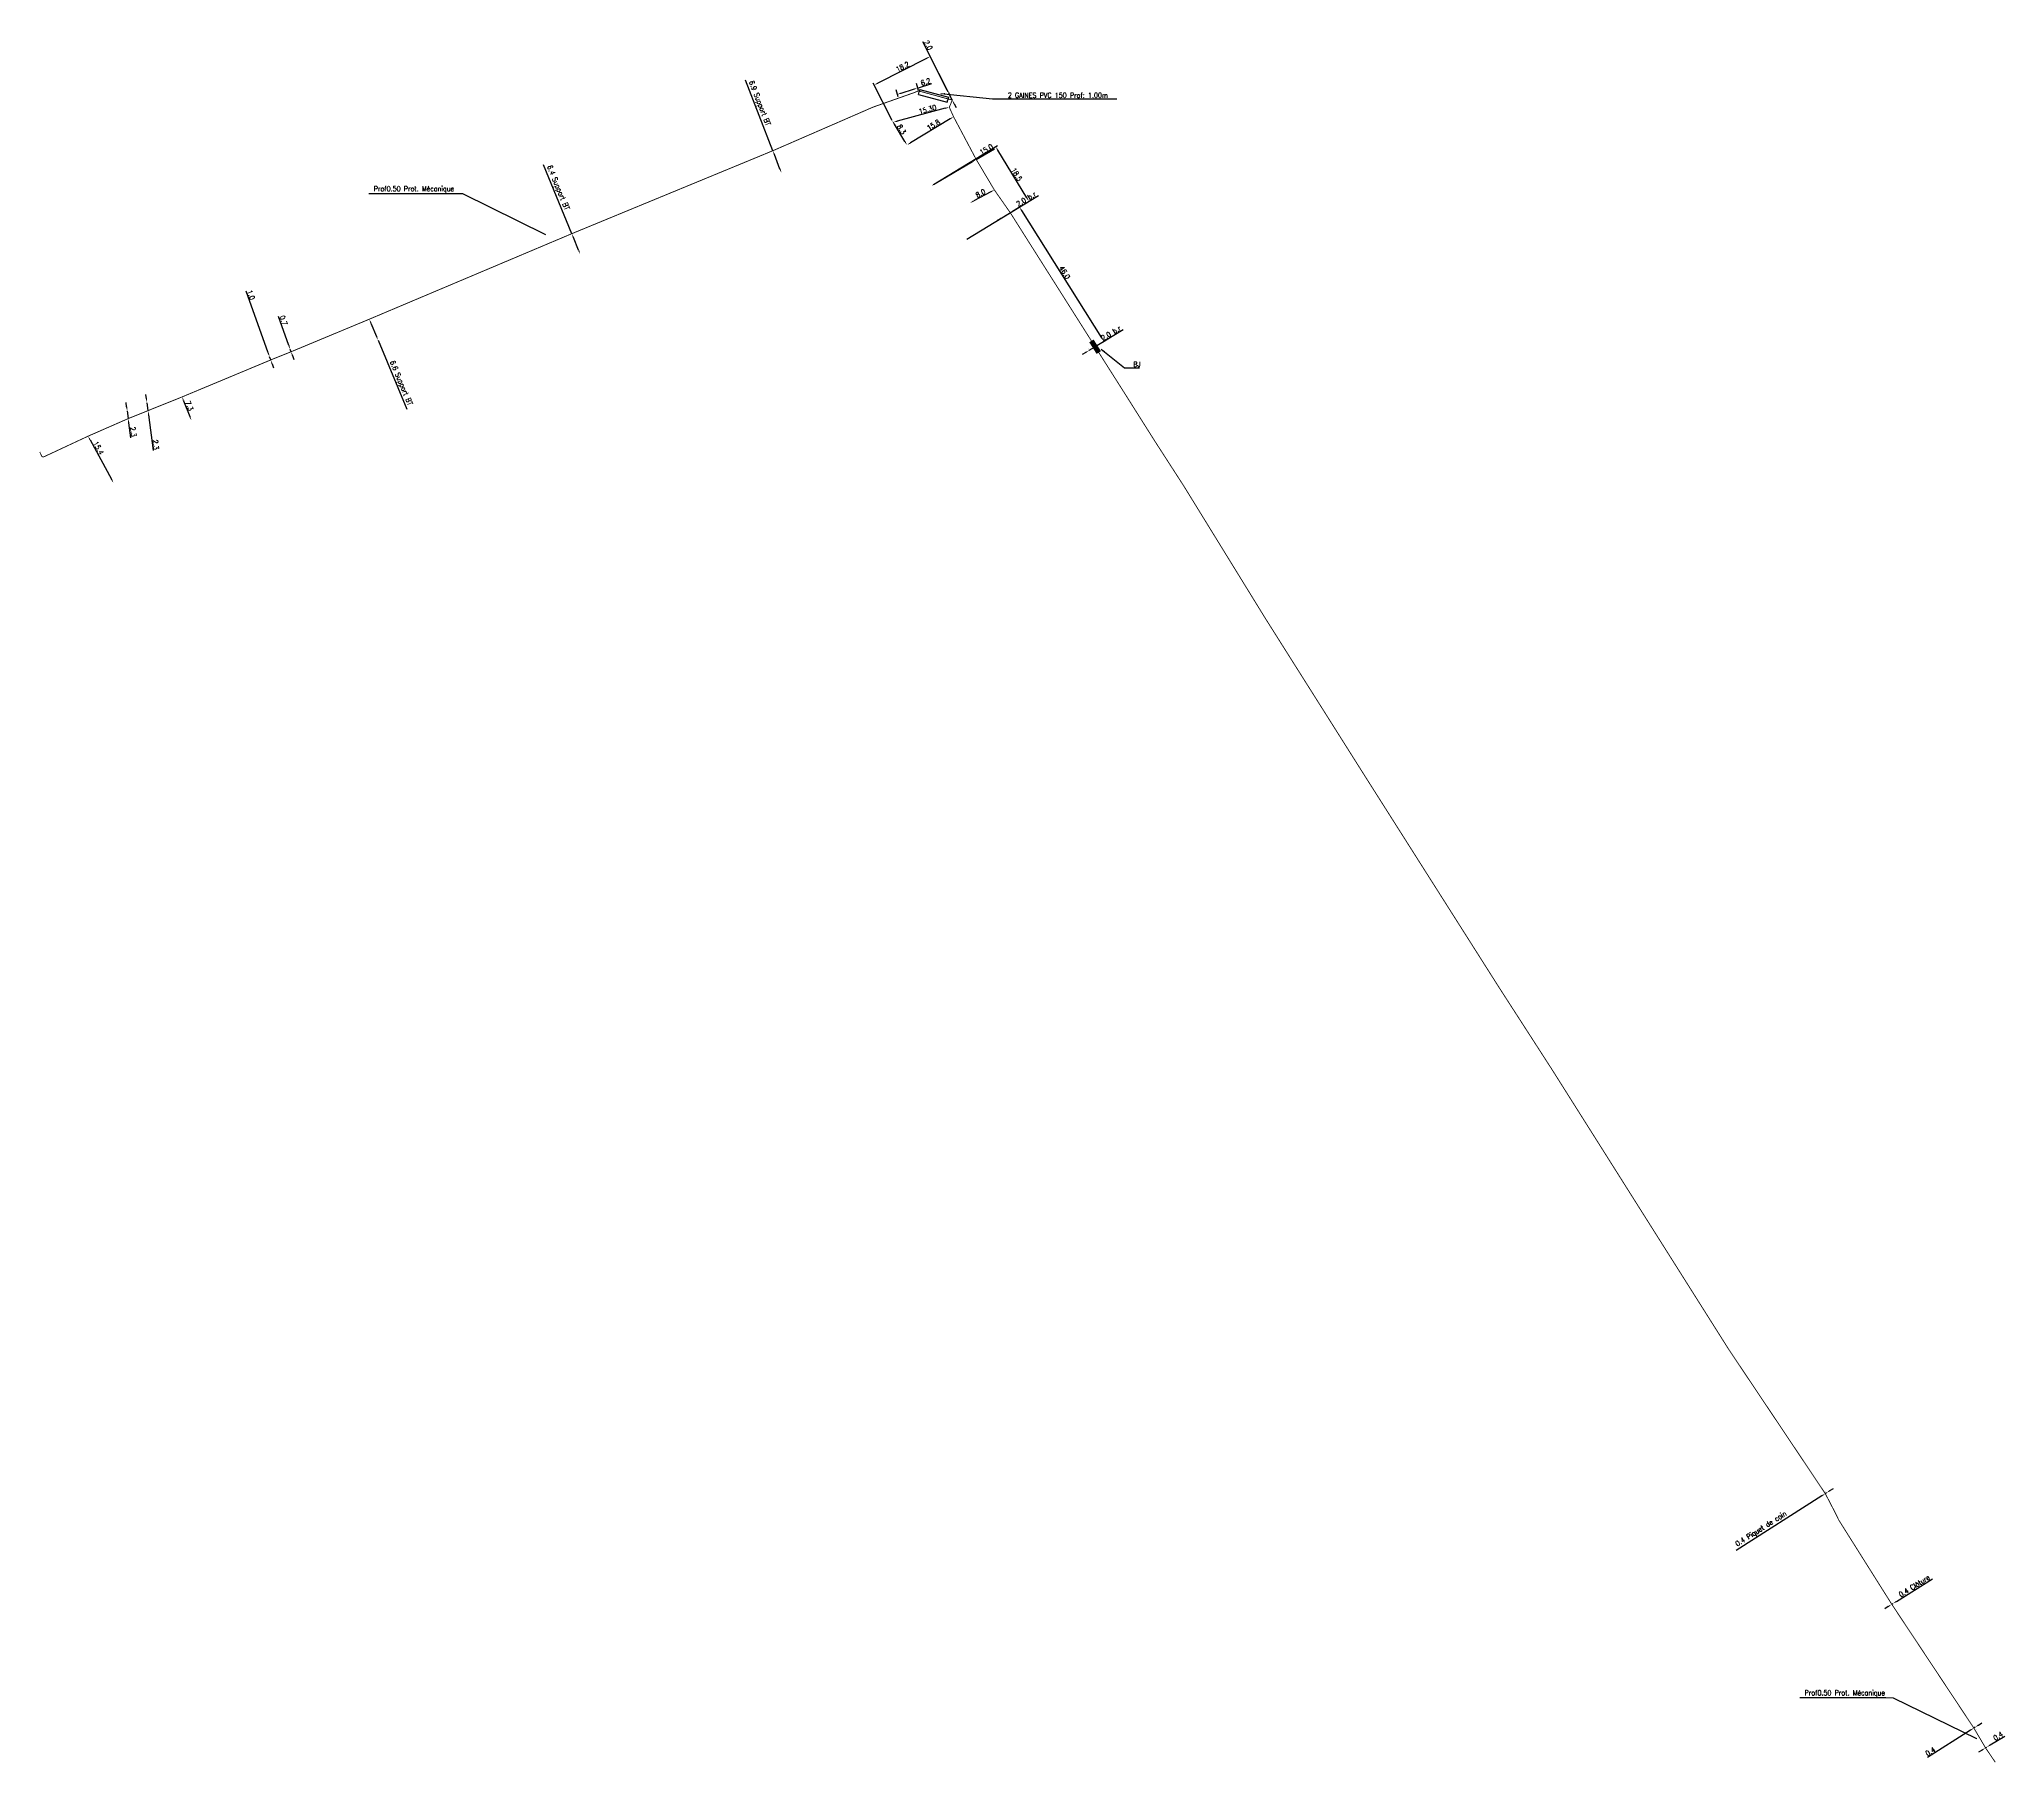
# Model space of a CAD drawing. Header units: millimetres. Extents: x 168000 to 168978, y 138000 to 138802.
# Drawn here: x 168408 to 168978, y 138000 to 138500 of the extents above; entities that cross this region are included whole.
import ezdxf
from ezdxf.enums import TextEntityAlignment as Align

# ---------------------------------------------------------------- set-up
doc = ezdxf.new("R2010")
doc.units = ezdxf.units.MM
doc.header["$PDMODE"] = 34
doc.layers.get('0').update_dxf_attribs({"linetype": 'CONTINUOUS'})
doc.layers.get('DEFPOINTS').update_dxf_attribs({"linetype": 'CONTINUOUS'})
doc.layers.add('M_120', color=5, linetype='M_ST_13')
doc.layers.add('M_300', color=7, linetype='CONTINUOUS')
doc.styles.add('M_ROMANS', font='ROMANS.shx', dxfattribs={"width": 0.75})
doc.styles.get("Standard").update_dxf_attribs({"font": 'romans.shx', "width": 0.85})
doc.linetypes.add('M_ST_13', pattern='A,5,-0.3,["oo",Standard,S=1.5,R=0,X=0,Y=-0.5],-3', length=8.3)
doc.dimstyles.get("Standard").update_dxf_attribs({"dimtxt": 1.5, "dimasz": 1.2, "dimexe": 0.625, "dimexo": 0.625, "dimgap": 0.25, "dimtad": 1, "dimdec": 1, "dimzin": 0, "dimdsep": 46, "dimtxsty": 'Standard', "dimcen": -0.5, "dimadec": 0, "dimazin": 0, "dimtfac": 1, "dimtdec": 1, "dimtmove": 0, "dimatfit": 3, "dimfxl": 1, "dimtolj": 1, "dimtzin": 0, "dimarcsym": 0})

# ---------------------------------------------------------------- blocks, each defined once
blk = doc.blocks.new('*D1')
at = {"layer": 'DEFPOINTS', "color": 0, "linetype": 'Continuous'}
for p in [(168684.75, 138455.99), (168677.7, 138452.22), (168677.7, 138452.22)]:
    blk.add_point(p, dxfattribs=at)
at = {"layer": 'M_120', "color": 0, "linetype": 'Continuous', "lineweight": -2}
blk.add_line((168683.7, 138455.43), (168678.76, 138452.79), dxfattribs=at)
at = {"layer": 'M_120', "color": 0, "linetype": 'Continuous'}
for points in [[(168683.6, 138455.6), (168683.79, 138455.25), (168684.75, 138455.99)], [(168678.66, 138452.96), (168678.85, 138452.61), (168677.7, 138452.22)]]:
    blk.add_solid(points, dxfattribs=at)
at = {"layer": 'M_120', "color": 0, "linetype": 'Continuous', "insert": (168680.75, 138454.99), "char_height": 1.5, "attachment_point": 5, "rotation": 28.1009}
blk.add_mtext('\\A1;8.0', dxfattribs=at)
blk = doc.blocks.new('*D2')
at = {"layer": 'DEFPOINTS', "color": 0, "linetype": 'Continuous'}
for p in [(168687.65, 138448.35), (168687.65, 138448.35), (168689.36, 138449.39)]:
    blk.add_point(p, dxfattribs=at)
at = {"layer": 'M_120', "color": 0, "linetype": 'Continuous', "lineweight": -2}
for p, q in [((168690.38, 138450.01), (168697.53, 138454.35)), ((168687.65, 138448.35), (168689.36, 138449.39)), ((168686.62, 138447.73), (168685.59, 138447.11))]:
    blk.add_line(p, q, dxfattribs=at)
at = {"layer": 'M_120', "color": 0, "linetype": 'Continuous'}
for points in [[(168686.52, 138447.9), (168686.72, 138447.56), (168687.65, 138448.35)], [(168690.28, 138450.18), (168690.49, 138449.84), (168689.36, 138449.39)]]:
    blk.add_solid(points, dxfattribs=at)
at = {"layer": 'M_120', "color": 0, "linetype": 'Continuous', "insert": (168693.97, 138453.36), "char_height": 1.5, "attachment_point": 5, "rotation": 31.2394}
blk.add_mtext('\\A1;2.0 b.r', dxfattribs=at)
blk = doc.blocks.new('M_300_03')
at = {"color": 0, "linetype": 'Continuous'}
blk.add_solid([(-2, 0.75), (-2, -0.75), (2, 0.75), (2, -0.75)], dxfattribs=at)
at = {"color": 0, "linetype": 'Continuous', "style": 'M_ROMANS', "width": 0.75, "flags": 3}
for tag, p in [('DEF_LEG', (0, -10)), ('DEF_COUP', (0, -12.5)), ('DEF_TYPE', (0, -15))]:
    blk.add_attdef(tag, text='', height=1.2, dxfattribs=at).set_placement(p, align=Align.MIDDLE)
blk = doc.blocks.new('*D3')
at = {"layer": 'DEFPOINTS', "color": 0, "linetype": 'Continuous'}
for p in [(168712.26, 138409.48), (168712.26, 138409.48), (168713.97, 138410.52)]:
    blk.add_point(p, dxfattribs=at)
at = {"layer": 'M_120', "color": 0, "linetype": 'Continuous', "lineweight": -2}
for p, q in [((168715, 138411.14), (168722.14, 138415.48)), ((168711.24, 138408.86), (168710.21, 138408.24)), ((168711.94, 138410.02), (168711.94, 138410.02)), ((168712.26, 138409.48), (168713.97, 138410.52)), ((168713.65, 138411.05), (168713.65, 138411.05))]:
    blk.add_line(p, q, dxfattribs=at)
at = {"layer": 'M_120', "color": 0, "linetype": 'Continuous'}
for points in [[(168711.13, 138409.03), (168711.34, 138408.69), (168712.26, 138409.48)], [(168714.89, 138411.31), (168715.1, 138410.97), (168713.97, 138410.52)]]:
    blk.add_solid(points, dxfattribs=at)
at = {"layer": 'M_120', "color": 0, "linetype": 'Continuous', "insert": (168718.58, 138414.49), "char_height": 1.5, "attachment_point": 5, "rotation": 31.2394}
blk.add_mtext('\\A1;2.0 b.r', dxfattribs=at)
blk = doc.blocks.new('*D4')
at = {"layer": 'DEFPOINTS', "color": 0, "linetype": 'Continuous'}
for p in [(168925.75, 138077.91), (168926.09, 138078.13), (168926.09, 138078.13)]:
    blk.add_point(p, dxfattribs=at)
at = {"layer": 'M_120', "color": 0, "linetype": 'Continuous', "lineweight": -2}
for p, q in [((168925.42, 138078.44), (168925.42, 138078.44)), ((168925.75, 138078.65), (168925.75, 138078.65)), ((168926.09, 138078.13), (168925.75, 138077.91)), ((168927.1, 138078.77), (168928.11, 138079.42)), ((168924.74, 138077.27), (168899.87, 138061.4))]:
    blk.add_line(p, q, dxfattribs=at)
at = {"layer": 'M_120', "color": 0, "linetype": 'Continuous'}
for points in [[(168924.63, 138077.44), (168924.85, 138077.1), (168925.75, 138077.91)], [(168926.99, 138078.94), (168927.21, 138078.6), (168926.09, 138078.13)]]:
    blk.add_solid(points, dxfattribs=at)
at = {"layer": 'M_120', "color": 0, "linetype": 'Continuous', "insert": (168907.19, 138067.55), "char_height": 1.5, "attachment_point": 5, "rotation": 32.5323}
blk.add_mtext('\\A1;0.4 Piquet de coin', dxfattribs=at)
blk = doc.blocks.new('*D5')
at = {"layer": 'DEFPOINTS', "color": 0, "linetype": 'Continuous'}
for p in [(168945.04, 138045.81), (168945.38, 138046.02), (168945.38, 138046.02)]:
    blk.add_point(p, dxfattribs=at)
at = {"layer": 'M_120', "color": 0, "linetype": 'Continuous', "lineweight": -2}
for p, q in [((168946.39, 138046.66), (168956.81, 138053.24)), ((168944.02, 138045.17), (168943.01, 138044.52)), ((168945.04, 138045.81), (168945.38, 138046.02))]:
    blk.add_line(p, q, dxfattribs=at)
at = {"layer": 'M_120', "color": 0, "linetype": 'Continuous'}
for points in [[(168943.92, 138045.33), (168944.13, 138045), (168945.04, 138045.81)], [(168946.28, 138046.83), (168946.5, 138046.49), (168945.38, 138046.02)]]:
    blk.add_solid(points, dxfattribs=at)
at = {"layer": 'M_120', "color": 0, "linetype": 'Continuous', "insert": (168951.57, 138051.12), "char_height": 1.5, "attachment_point": 5, "rotation": 32.2753}
blk.add_mtext('\\A1;0.4 Clôture', dxfattribs=at)
blk = doc.blocks.new('*D6')
at = {"layer": 'DEFPOINTS', "color": 0, "linetype": 'Continuous'}
for p in [(168972.23, 138004.17), (168972.57, 138004.38), (168972.57, 138004.38)]:
    blk.add_point(p, dxfattribs=at)
at = {"layer": 'M_120', "color": 0, "linetype": 'Continuous', "lineweight": -2}
for p, q in [((168971.21, 138003.54), (168970.19, 138002.9)), ((168972.23, 138004.17), (168972.57, 138004.38)), ((168973.59, 138005.01), (168977.78, 138007.6))]:
    blk.add_line(p, q, dxfattribs=at)
at = {"layer": 'M_120', "color": 0, "linetype": 'Continuous'}
for points in [[(168971.11, 138003.71), (168971.32, 138003.37), (168972.23, 138004.17)], [(168973.49, 138005.18), (168973.7, 138004.84), (168972.57, 138004.38)]]:
    blk.add_solid(points, dxfattribs=at)
at = {"layer": 'M_120', "color": 0, "linetype": 'Continuous', "insert": (168975.88, 138007.6), "char_height": 1.5, "attachment_point": 5, "rotation": 31.7549}
blk.add_mtext('\\A1;0.4', dxfattribs=at)
blk = doc.blocks.new('*D7')
at = {"layer": 'DEFPOINTS', "color": 0, "linetype": 'Continuous'}
for p in [(168968.84, 138009.92), (168969.18, 138010.14), (168969.18, 138010.14)]:
    blk.add_point(p, dxfattribs=at)
at = {"layer": 'M_120', "color": 0, "linetype": 'Continuous', "lineweight": -2}
for p, q in [((168967.83, 138009.28), (168955.4, 138001.37)), ((168969.18, 138010.14), (168968.84, 138009.92)), ((168969.17, 138009.39), (168969.17, 138009.39)), ((168969.51, 138009.61), (168969.51, 138009.61)), ((168970.19, 138010.78), (168971.2, 138011.42))]:
    blk.add_line(p, q, dxfattribs=at)
at = {"layer": 'M_120', "color": 0, "linetype": 'Continuous'}
for points in [[(168967.72, 138009.45), (168967.93, 138009.11), (168968.84, 138009.92)], [(168970.08, 138010.95), (168970.3, 138010.61), (168969.18, 138010.14)]]:
    blk.add_solid(points, dxfattribs=at)
at = {"layer": 'M_120', "color": 0, "linetype": 'Continuous', "insert": (168956.23, 138003.09), "char_height": 1.5, "attachment_point": 5, "rotation": 32.4577}
blk.add_mtext('\\A1;0.4', dxfattribs=at)
blk = doc.blocks.new('*D57')
at = {"layer": 'DEFPOINTS', "color": 0, "linetype": 'Continuous'}
for p in [(168620.51, 138467.36), (168623.01, 138460.93), (168623.01, 138460.93)]:
    blk.add_point(p, dxfattribs=at)
at = {"layer": 'M_120', "color": 0, "linetype": 'Continuous', "lineweight": -2}
for p, q in [((168620.51, 138467.36), (168612.6, 138487.8)), ((168622.57, 138462.05), (168620.95, 138466.25))]:
    blk.add_line(p, q, dxfattribs=at)
at = {"layer": 'M_120', "color": 0, "linetype": 'Continuous'}
for points in [[(168621.13, 138466.32), (168620.76, 138466.17), (168620.51, 138467.36)], [(168622.76, 138462.12), (168622.39, 138461.98), (168623.01, 138460.93)]]:
    blk.add_solid(points, dxfattribs=at)
at = {"layer": 'M_120', "color": 0, "linetype": 'Continuous', "insert": (168616.54, 138481.08), "char_height": 1.5, "attachment_point": 5, "rotation": 291.1755}
blk.add_mtext('\\A1;6.9 Support BT', dxfattribs=at)
blk = doc.blocks.new('*D74')
at = {"layer": 'DEFPOINTS', "color": 0, "linetype": 'Continuous'}
for p in [(168421.89, 138384.57), (168429.26, 138371.05), (168429.26, 138371.05)]:
    blk.add_point(p, dxfattribs=at)
at = {"layer": 'M_120', "color": 0, "linetype": 'Continuous', "lineweight": -2}
blk.add_line((168422.46, 138383.52), (168428.68, 138372.11), dxfattribs=at)
at = {"layer": 'M_120', "color": 0, "linetype": 'Continuous'}
for points in [[(168422.64, 138383.62), (168422.29, 138383.43), (168421.89, 138384.57)], [(168428.86, 138372.2), (168428.51, 138372.01), (168429.26, 138371.05)]]:
    blk.add_solid(points, dxfattribs=at)
at = {"layer": 'M_120', "color": 0, "linetype": 'Continuous', "insert": (168424.9, 138381.13), "char_height": 1.5, "attachment_point": 5, "rotation": 298.6024}
blk.add_mtext('\\A1;15.4', dxfattribs=at)
blk = doc.blocks.new('*D75')
at = {"layer": 'DEFPOINTS', "color": 0, "linetype": 'Continuous'}
for p in [(168433.23, 138391.94), (168433.23, 138391.94), (168433.52, 138389.66)]:
    blk.add_point(p, dxfattribs=at)
at = {"layer": 'M_120', "color": 0, "linetype": 'Continuous', "lineweight": -2}
for p, q in [((168433.08, 138393.13), (168432.93, 138394.32)), ((168433.23, 138391.94), (168433.52, 138389.66)), ((168433.67, 138388.47), (168434.22, 138384.13))]:
    blk.add_line(p, q, dxfattribs=at)
at = {"layer": 'M_120', "color": 0, "linetype": 'Continuous'}
for points in [[(168433.28, 138393.16), (168432.88, 138393.11), (168433.23, 138391.94)], [(168433.87, 138388.49), (168433.47, 138388.44), (168433.52, 138389.66)]]:
    blk.add_solid(points, dxfattribs=at)
at = {"layer": 'M_120', "color": 0, "linetype": 'Continuous', "insert": (168435.01, 138385.83), "char_height": 1.5, "attachment_point": 5, "rotation": 277.2278}
blk.add_mtext('\\A1;2.3', dxfattribs=at)
blk = doc.blocks.new('*D76')
at = {"layer": 'DEFPOINTS', "color": 0, "linetype": 'Continuous'}
for p in [(168438.99, 138394.26), (168438.99, 138394.26), (168439.28, 138391.98)]:
    blk.add_point(p, dxfattribs=at)
at = {"layer": 'M_120', "color": 0, "linetype": 'Continuous', "lineweight": -2}
for p, q in [((168438.84, 138395.45), (168438.69, 138396.64)), ((168438.99, 138394.26), (168439.28, 138391.98)), ((168439.43, 138390.79), (168440.74, 138380.41))]:
    blk.add_line(p, q, dxfattribs=at)
at = {"layer": 'M_120', "color": 0, "linetype": 'Continuous'}
for points in [[(168439.04, 138395.48), (168438.64, 138395.43), (168438.99, 138394.26)], [(168439.63, 138390.82), (168439.23, 138390.77), (168439.28, 138391.98)]]:
    blk.add_solid(points, dxfattribs=at)
at = {"layer": 'M_120', "color": 0, "linetype": 'Continuous', "insert": (168441.54, 138382.11), "char_height": 1.5, "attachment_point": 5, "rotation": 277.2278}
blk.add_mtext('\\A1;2.3', dxfattribs=at)
blk = doc.blocks.new('*D77')
at = {"layer": 'DEFPOINTS', "color": 0, "linetype": 'Continuous'}
for p in [(168449.15, 138395.95), (168451.86, 138389.17), (168451.86, 138389.17)]:
    blk.add_point(p, dxfattribs=at)
at = {"layer": 'M_120', "color": 0, "linetype": 'Continuous', "lineweight": -2}
blk.add_line((168449.6, 138394.84), (168451.42, 138390.29), dxfattribs=at)
at = {"layer": 'M_120', "color": 0, "linetype": 'Continuous'}
for points in [[(168449.78, 138394.91), (168449.41, 138394.76), (168449.15, 138395.95)], [(168451.6, 138390.36), (168451.23, 138390.21), (168451.86, 138389.17)]]:
    blk.add_solid(points, dxfattribs=at)
at = {"layer": 'M_120', "color": 0, "linetype": 'Continuous', "insert": (168451.26, 138393.38), "char_height": 1.5, "attachment_point": 5, "rotation": 291.7942}
blk.add_mtext('\\A1;7.3', dxfattribs=at)
blk = doc.blocks.new('*D78')
at = {"layer": 'DEFPOINTS', "color": 0, "linetype": 'Continuous'}
for p in [(168474.55, 138407.57), (168474.55, 138407.57), (168474.87, 138406.68)]:
    blk.add_point(p, dxfattribs=at)
at = {"layer": 'M_120', "color": 0, "linetype": 'Continuous', "lineweight": -2}
for p, q in [((168474.15, 138408.7), (168467.72, 138426.61)), ((168474.87, 138406.68), (168474.55, 138407.57)), ((168475.28, 138405.55), (168475.68, 138404.42))]:
    blk.add_line(p, q, dxfattribs=at)
at = {"layer": 'M_120', "color": 0, "linetype": 'Continuous'}
for points in [[(168474.33, 138408.77), (168473.96, 138408.63), (168474.55, 138407.57)], [(168475.47, 138405.62), (168475.09, 138405.48), (168474.87, 138406.68)]]:
    blk.add_solid(points, dxfattribs=at)
at = {"layer": 'M_120', "color": 0, "linetype": 'Continuous', "insert": (168469.17, 138425.54), "char_height": 1.5, "attachment_point": 5, "rotation": 289.7287}
blk.add_mtext('\\A1;1.0', dxfattribs=at)
blk = doc.blocks.new('*D79')
at = {"layer": 'DEFPOINTS', "color": 0, "linetype": 'Continuous'}
for p in [(168480.55, 138409.72), (168480.55, 138409.72), (168480.79, 138409.06)]:
    blk.add_point(p, dxfattribs=at)
at = {"layer": 'M_120', "color": 0, "linetype": 'Continuous', "lineweight": -2}
for p, q in [((168480.15, 138410.85), (168477.12, 138419.3)), ((168480.79, 138409.06), (168480.55, 138409.72)), ((168481.19, 138407.94), (168481.6, 138406.81))]:
    blk.add_line(p, q, dxfattribs=at)
at = {"layer": 'M_120', "color": 0, "linetype": 'Continuous'}
for points in [[(168480.33, 138410.92), (168479.96, 138410.79), (168480.55, 138409.72)], [(168481.38, 138408), (168481, 138407.87), (168480.79, 138409.06)]]:
    blk.add_solid(points, dxfattribs=at)
at = {"layer": 'M_120', "color": 0, "linetype": 'Continuous', "insert": (168478.59, 138418.14), "char_height": 1.5, "attachment_point": 5, "rotation": 289.7287}
blk.add_mtext('\\A1;0.7', dxfattribs=at)
blk = doc.blocks.new('*D80')
at = {"layer": 'DEFPOINTS', "color": 0, "linetype": 'Continuous'}
for p in [(168503.47, 138418.5), (168506.01, 138412.41), (168506.01, 138412.41)]:
    blk.add_point(p, dxfattribs=at)
at = {"layer": 'M_120', "color": 0, "linetype": 'Continuous', "lineweight": -2}
for p, q in [((168503.94, 138417.39), (168505.55, 138413.51)), ((168506.01, 138412.41), (168514.36, 138392.37))]:
    blk.add_line(p, q, dxfattribs=at)
at = {"layer": 'M_120', "color": 0, "linetype": 'Continuous'}
for points in [[(168504.12, 138417.47), (168503.75, 138417.31), (168503.47, 138418.5)], [(168505.73, 138413.59), (168505.37, 138413.44), (168506.01, 138412.41)]]:
    blk.add_solid(points, dxfattribs=at)
at = {"layer": 'M_120', "color": 0, "linetype": 'Continuous', "insert": (168512.56, 138399.95), "char_height": 1.5, "attachment_point": 5, "rotation": 292.611}
blk.add_mtext('\\A1;6.6 Support BT', dxfattribs=at)
blk = doc.blocks.new('*D81')
at = {"layer": 'DEFPOINTS', "color": 0, "linetype": 'Continuous'}
for p in [(168562.2, 138443.3), (168564.63, 138437.38), (168564.63, 138437.38)]:
    blk.add_point(p, dxfattribs=at)
at = {"layer": 'M_120', "color": 0, "linetype": 'Continuous', "lineweight": -2}
for p, q in [((168562.2, 138443.3), (168554.01, 138463.24)), ((168564.18, 138438.49), (168562.66, 138442.19))]:
    blk.add_line(p, q, dxfattribs=at)
at = {"layer": 'M_120', "color": 0, "linetype": 'Continuous'}
for points in [[(168562.84, 138442.26), (168562.47, 138442.11), (168562.2, 138443.3)], [(168564.36, 138438.56), (168563.99, 138438.41), (168564.63, 138437.38)]]:
    blk.add_solid(points, dxfattribs=at)
at = {"layer": 'M_120', "color": 0, "linetype": 'Continuous', "insert": (168558.09, 138456.6), "char_height": 1.5, "attachment_point": 5, "rotation": 292.3223}
blk.add_mtext('\\A1;6.4 Support BT', dxfattribs=at)
blk = doc.blocks.new('*D82')
at = {"layer": 'DEFPOINTS', "color": 0, "linetype": 'Continuous'}
for p in [(168685.14, 138468.51), (168666.57, 138457.21), (168676.19, 138441.41)]:
    blk.add_point(p, dxfattribs=at)
at = {"layer": 'M_120', "color": 0, "linetype": 'Continuous', "lineweight": -2}
for p, q in [((168667.11, 138457.53), (168685.68, 138468.84)), ((168694.14, 138453.74), (168685.77, 138467.49)), ((168676.73, 138441.73), (168695.3, 138453.04))]:
    blk.add_line(p, q, dxfattribs=at)
at = {"layer": 'M_120', "color": 0, "linetype": 'Continuous'}
for points in [[(168685.94, 138467.59), (168685.6, 138467.39), (168685.14, 138468.51)], [(168694.31, 138453.84), (168693.97, 138453.64), (168694.77, 138452.72)]]:
    blk.add_solid(points, dxfattribs=at)
at = {"layer": 'M_120', "color": 0, "linetype": 'Continuous', "insert": (168691.21, 138460.47), "char_height": 1.5, "attachment_point": 5, "rotation": 301.3403}
blk.add_mtext('\\A1;18.5', dxfattribs=at)
blk = doc.blocks.new('*D83')
at = {"layer": 'DEFPOINTS', "color": 0, "linetype": 'Continuous'}
for p in [(168671.65, 138483.82), (168671.65, 138483.82), (168672.56, 138482.04)]:
    blk.add_point(p, dxfattribs=at)
at = {"layer": 'M_120', "color": 0, "linetype": 'Continuous', "lineweight": -2}
for p, q in [((168671.1, 138484.89), (168663.97, 138498.92)), ((168672.56, 138482.04), (168671.65, 138483.82)), ((168673.1, 138480.97), (168673.64, 138479.9))]:
    blk.add_line(p, q, dxfattribs=at)
at = {"layer": 'M_120', "color": 0, "linetype": 'Continuous'}
for points in [[(168671.28, 138484.98), (168670.93, 138484.8), (168671.65, 138483.82)], [(168673.28, 138481.06), (168672.92, 138480.88), (168672.56, 138482.04)]]:
    blk.add_solid(points, dxfattribs=at)
at = {"layer": 'M_120', "color": 0, "linetype": 'Continuous', "insert": (168665.58, 138497.96), "char_height": 1.5, "attachment_point": 5, "rotation": 296.9705}
blk.add_mtext('\\A1;2.0', dxfattribs=at)
blk = doc.blocks.new('*D84')
at = {"layer": 'DEFPOINTS', "color": 0, "linetype": 'Continuous'}
for p in [(168649.91, 138486.42), (168671.63, 138483.86), (168655.41, 138475.61)]:
    blk.add_point(p, dxfattribs=at)
at = {"layer": 'M_120', "color": 0, "linetype": 'Continuous', "lineweight": -2}
for p, q in [((168665.06, 138494.13), (168650.98, 138486.96)), ((168671.35, 138484.42), (168665.84, 138495.23)), ((168655.13, 138476.16), (168649.62, 138486.98))]:
    blk.add_line(p, q, dxfattribs=at)
at = {"layer": 'M_120', "color": 0, "linetype": 'Continuous'}
for points in [[(168664.97, 138494.31), (168665.15, 138493.95), (168666.13, 138494.67)], [(168650.89, 138487.14), (168651.07, 138486.78), (168649.91, 138486.42)]]:
    blk.add_solid(points, dxfattribs=at)
at = {"layer": 'M_120', "color": 0, "linetype": 'Continuous', "insert": (168658.12, 138491.72), "char_height": 1.5, "attachment_point": 5, "rotation": 26.9705}
blk.add_mtext('\\A1;18.2', dxfattribs=at)
blk = doc.blocks.new('*D85')
at = {"layer": 'DEFPOINTS', "color": 0, "linetype": 'Continuous'}
for p in [(168671.68, 138479.97), (168655.41, 138475.61), (168655.41, 138475.61)]:
    blk.add_point(p, dxfattribs=at)
at = {"layer": 'M_120', "color": 0, "linetype": 'Continuous', "lineweight": -2}
blk.add_line((168670.52, 138479.66), (168656.57, 138475.92), dxfattribs=at)
at = {"layer": 'M_120', "color": 0, "linetype": 'Continuous'}
for points in [[(168670.47, 138479.85), (168670.57, 138479.47), (168671.68, 138479.97)], [(168656.52, 138476.11), (168656.62, 138475.72), (168655.41, 138475.61)]]:
    blk.add_solid(points, dxfattribs=at)
at = {"layer": 'M_120', "color": 0, "linetype": 'Continuous', "insert": (168665.38, 138479.32), "char_height": 1.5, "attachment_point": 5, "rotation": 15.0211}
blk.add_mtext('\\A1;15.30', dxfattribs=at)
blk = doc.blocks.new('*D86')
at = {"layer": 'DEFPOINTS', "color": 0, "linetype": 'Continuous'}
for p in [(168672.92, 138477.21), (168659.41, 138469.01), (168659.41, 138469.01)]:
    blk.add_point(p, dxfattribs=at)
at = {"layer": 'M_120', "color": 0, "linetype": 'Continuous', "lineweight": -2}
blk.add_line((168671.89, 138476.59), (168660.44, 138469.64), dxfattribs=at)
at = {"layer": 'M_120', "color": 0, "linetype": 'Continuous'}
for points in [[(168671.79, 138476.76), (168672, 138476.42), (168672.92, 138477.21)], [(168660.33, 138469.81), (168660.54, 138469.47), (168659.41, 138469.01)]]:
    blk.add_solid(points, dxfattribs=at)
at = {"layer": 'M_120', "color": 0, "linetype": 'Continuous', "insert": (168667.08, 138474.83), "char_height": 1.5, "attachment_point": 5, "rotation": 31.245}
blk.add_mtext('\\A1;15.8', dxfattribs=at)
blk = doc.blocks.new('*D87')
at = {"layer": 'DEFPOINTS', "color": 0, "linetype": 'Continuous'}
for p in [(168679.49, 138464.83), (168666.57, 138457.21), (168666.57, 138457.21)]:
    blk.add_point(p, dxfattribs=at)
at = {"layer": 'M_120', "color": 0, "linetype": 'Continuous', "lineweight": -2}
for p, q in [((168679.49, 138464.83), (168684.75, 138467.93)), ((168667.61, 138457.82), (168678.46, 138464.22))]:
    blk.add_line(p, q, dxfattribs=at)
at = {"layer": 'M_120', "color": 0, "linetype": 'Continuous'}
for points in [[(168678.36, 138464.39), (168678.56, 138464.05), (168679.49, 138464.83)], [(168667.51, 138457.99), (168667.71, 138457.64), (168666.57, 138457.21)]]:
    blk.add_solid(points, dxfattribs=at)
at = {"layer": 'M_120', "color": 0, "linetype": 'Continuous', "insert": (168682.43, 138467.73), "char_height": 1.5, "attachment_point": 5, "rotation": 30.5575}
blk.add_mtext('\\A1;15.0', dxfattribs=at)
blk = doc.blocks.new('*D95')
at = {"color": 0, "linetype": 'ByBlock'}
for p, q in [((168690.01, 138449.79), (168692.54, 138451.39)), ((168692.65, 138450.04), (168715.87, 138413.13)), ((168714.5, 138410.85), (168717.04, 138412.45))]:
    blk.add_line(p, q, dxfattribs=at)
for points in [[(168692.82, 138450.14), (168692.49, 138449.93), (168692.02, 138451.05)], [(168716.04, 138413.24), (168715.7, 138413.02), (168716.51, 138412.12)]]:
    blk.add_solid(points, dxfattribs=at)
at = {"layer": 'DEFPOINTS', "color": 0, "linetype": 'ByBlock'}
for p in [(168689.48, 138449.46), (168713.97, 138410.52), (168716.51, 138412.12)]:
    blk.add_point(p, dxfattribs=at)
at = {"color": 0, "linetype": 'ByBlock', "insert": (168705.15, 138432.06), "char_height": 1.5, "attachment_point": 5, "rotation": 302.1701}
blk.add_mtext('\\A1;46.0', dxfattribs=at)
blk = doc.blocks.new('*D96')
at = {"color": 0, "linetype": 'ByBlock'}
for p, q in [((168656.13, 138485.07), (168656.75, 138483.09)), ((168657.71, 138484.05), (168661.34, 138485.18)), ((168662.05, 138486.93), (168662.67, 138484.95)), ((168662.48, 138485.54), (168666.6, 138486.83))]:
    blk.add_line(p, q, dxfattribs=at)
for points in [[(168657.65, 138484.24), (168657.77, 138483.86), (168656.57, 138483.69)], [(168661.28, 138485.37), (168661.4, 138484.99), (168662.48, 138485.54)]]:
    blk.add_solid(points, dxfattribs=at)
at = {"layer": 'DEFPOINTS', "color": 0, "linetype": 'ByBlock'}
for p in [(168655.95, 138485.67), (168656.57, 138483.69), (168661.86, 138487.52)]:
    blk.add_point(p, dxfattribs=at)
at = {"color": 0, "linetype": 'ByBlock', "insert": (168664.81, 138487.32), "char_height": 1.5, "attachment_point": 5, "rotation": 17.3993}
blk.add_mtext('\\A1;6.2', dxfattribs=at)
blk = doc.blocks.new('*D97')
at = {"color": 0, "linetype": 'ByBlock'}
blk.add_line((168658.79, 138470.04), (168655.75, 138475.05), dxfattribs=at)
for points in [[(168655.92, 138475.16), (168655.57, 138474.95), (168655.12, 138476.08)], [(168658.96, 138470.14), (168658.62, 138469.94), (168659.41, 138469.01)]]:
    blk.add_solid(points, dxfattribs=at)
at = {"layer": 'DEFPOINTS', "color": 0, "linetype": 'ByBlock'}
for p in [(168655.12, 138476.08), (168655.12, 138476.08), (168659.41, 138469.01)]:
    blk.add_point(p, dxfattribs=at)
at = {"color": 0, "linetype": 'ByBlock', "insert": (168657.83, 138473.54), "char_height": 1.5, "attachment_point": 5, "rotation": 301.245}
blk.add_mtext('\\A1;8.3', dxfattribs=at)

msp = doc.modelspace()

# ---------------------------------------------------------------- linework, layer by layer
at = {"layer": 'M_120', "color": 7, "linetype": 'CONTINUOUS'}
for p, q in [((168662.71, 138483.68), (168662.9, 138484.41)), ((168662.71, 138483.68), (168671.06, 138481.41)), ((168663.1, 138485.13), (168662.9, 138484.41)), ((168663.1, 138485.13), (168671.46, 138482.86)), ((168671.06, 138481.41), (168671.26, 138482.14)), ((168671.46, 138482.86), (168671.26, 138482.14))]:
    msp.add_line(p, q, dxfattribs=at)
at = {"layer": 'M_120', "linetype": 'Continuous'}
msp.add_line((168671.49, 138484.14), (168671.65, 138483.82), dxfattribs=at)
at = {"layer": 'M_120'}
msp.add_lwpolyline([(168407.88, 138380.01, 0.25, 0.25, 0), (168408.44, 138378.84, 0.25, 0.25, 0.411604), (168409.1, 138378.6, 0.25, 0.25, 0), (168421.89, 138384.57, 0.25, 0.25, 0), (168433.52, 138389.66, 0.25, 0.25, 0), (168439.28, 138391.98, 0.25, 0.25, 0), (168449.15, 138395.95, 0.25, 0.25, 0), (168474.87, 138406.68, 0.25, 0.25, 0), (168480.79, 138409.06, 0.25, 0.25, 0), (168503.47, 138418.5, 0.25, 0.25, 0), (168562.2, 138443.3, 0.25, 0.25, 0), (168605.54, 138461.18, 0.25, 0.25, 0), (168620.51, 138467.36, 0.25, 0.25, 0), (168649.57, 138480, 0.25, 0.25, 0), (168661.21, 138484.11, 0.25, 0.25, 0), (168662.74, 138484.71, 0.25, 0.25, 0), (168672.56, 138482.04, 0.25, 0.25, 0), (168671.68, 138479.97, 0.25, 0.25, 0), (168672.92, 138477.21, 0.25, 0.25, 0), (168679.4, 138464.99, 0.25, 0.25, 0), (168684.75, 138455.99, 0.25, 0.25, 0), (168689.36, 138449.39, 0.25, 0.25, 0), (168713.97, 138410.52, 0.25, 0.25, 0), (168722.36, 138397.29, 0.25, 0.25, 0), (168731.44, 138382.91, 0.25, 0.25, 0), (168738.96, 138371.26, 0.25, 0.25, 0), (168739.66, 138370.18, 0.25, 0.25, 0), (168755.23, 138344.91, 0.25, 0.25, 0), (168763.24, 138331.91, 0.25, 0.25, 0), (168792.26, 138285.95, 0.25, 0.25, 0), (168831.29, 138224.45, 0.25, 0.25, 0), (168846.27, 138201.24, 0.25, 0.25, 0), (168897.64, 138119.9, 0.25, 0.25, 0), (168925.75, 138077.91, 0.25, 0.25, 0), (168928.22, 138073.15, 0.25, 0.25, 0), (168929.69, 138070.19, 0.25, 0.25, 0), (168945.04, 138045.81, 0.25, 0.25, 0), (168968.84, 138009.92, 0.25, 0.25, 0), (168972.23, 138004.17, 0.25, 0.25, 0), (168974.99, 138000.1, 0.25, 0.25, 0), (168975.06, 138000, 0, 0, 0)], format="xyseb", dxfattribs=at)

# ---------------------------------------------------------------- block references
at = {"layer": 'M_300', "rotation": 302.3749849407866}
msp.add_blockref('M_300_03', (168713.97, 138410.52), dxfattribs=at)

# ---------------------------------------------------------------- texts
at = {"layer": 'M_120', "char_height": 1.5}
for s, insert, attachment_point in [('\\A1;2 GAINES PVC 150 Prof: 1.00m', (168688.66, 138483.43), 4), ('\\A1;Prof0.50 Prot. Mécanique', (168528.06, 138456.1), 6), ('\\A1;BJ', (168725.04, 138405.43), 4), ('\\A1;Prof0.50 Prot. Mécanique', (168943.05, 138019.9), 6)]:
    msp.add_mtext(s, dxfattribs=dict(at, insert=insert, attachment_point=attachment_point))

# ---------------------------------------------------------------- dimensions: what is measured, and where the dimension line sits
at = {"layer": 'M_120', "linetype": 'Continuous'}
for base, p1, p2, angle, picture, middle in [((168671.65, 138483.82), (168672.56, 138482.04), (168671.65, 138483.82), 116.9705, '*D83', (168664.69, 138497.5)), ((168649.91, 138486.42), (168671.63, 138483.86), (168655.41, 138475.61), 206.9705, '*D84', (168658.57, 138490.83)), ((168659.41, 138469.01), (168672.92, 138477.21), (168659.41, 138469.01), 211.245, '*D86', (168667.59, 138473.98)), ((168666.57, 138457.21), (168679.49, 138464.83), (168666.57, 138457.21), 210.5575, '*D87', (168682.94, 138466.87)), ((168685.14, 138468.51), (168676.19, 138441.41), (168666.57, 138457.21), 121.3403, '*D82', (168690.36, 138459.95)), ((168677.7, 138452.22), (168684.75, 138455.99), (168677.7, 138452.22), 208.1009, '*D1', (168681.22, 138454.1)), ((168474.55, 138407.57), (168474.87, 138406.68), (168474.55, 138407.57), 109.7287, '*D78', (168468.23, 138425.2)), ((168480.55, 138409.72), (168480.79, 138409.06), (168480.55, 138409.72), 109.7287, '*D79', (168477.65, 138417.81)), ((168438.99, 138394.26), (168439.28, 138391.98), (168438.99, 138394.26), 97.2278, '*D76', (168440.55, 138381.99)), ((168433.23, 138391.94), (168433.52, 138389.66), (168433.23, 138391.94), 97.2278, '*D75', (168434.02, 138385.7)), ((168451.86, 138389.17), (168449.15, 138395.95), (168451.86, 138389.17), 291.7942, '*D77', (168450.33, 138393.01)), ((168429.26, 138371.05), (168421.89, 138384.57), (168429.26, 138371.05), 298.6024, '*D74', (168424.03, 138380.65)), ((168969.18, 138010.14), (168968.84, 138009.92), (168969.18, 138010.14), 32.4577, '*D7', (168956.76, 138002.24)), ((168972.57, 138004.38), (168972.23, 138004.17), (168972.57, 138004.38), 31.7549, '*D6', (168976.41, 138006.75))]:
    dim = msp.add_linear_dim(base=base, p1=p1, p2=p2, angle=angle, dimstyle='Standard', override={"dimscale": 1}, dxfattribs=at)
    dim.commit()
    dim.dimension.update_dxf_attribs({"geometry": picture, "text_midpoint": middle, "dimtype": 161})
for base, p1, p2, angle, text, picture, middle in [((168623.01, 138460.93), (168620.51, 138467.36), (168623.01, 138460.93), 291.1755, '<> Support BT', '*D57', (168615.37, 138480.63)), ((168655.41, 138475.61), (168671.68, 138479.97), (168655.41, 138475.61), 195.0211, '15.30', '*D85', (168665.64, 138478.35)), ((168564.63, 138437.38), (168562.2, 138443.3), (168564.63, 138437.38), 292.3223, '<> Support BT', '*D81', (168556.93, 138456.13)), ((168687.65, 138448.35), (168689.36, 138449.39), (168687.65, 138448.35), 211.2394, '<> b.r', '*D2', (168694.49, 138452.5)), ((168506.01, 138412.41), (168503.47, 138418.5), (168506.01, 138412.41), 292.611, '<> Support BT', '*D80', (168511.4, 138399.47)), ((168712.26, 138409.48), (168713.97, 138410.52), (168712.26, 138409.48), 211.2394, '<> b.r', '*D3', (168719.1, 138413.63)), ((168926.09, 138078.13), (168925.75, 138077.91), (168926.09, 138078.13), 32.5323, '<> Piquet de coin', '*D4', (168907.86, 138066.5))]:
    dim = msp.add_linear_dim(base=base, p1=p1, p2=p2, angle=angle, text=text, dimstyle='Standard', override={"dimscale": 1}, dxfattribs=at)
    dim.commit()
    dim.dimension.update_dxf_attribs({"geometry": picture, "text_midpoint": middle, "dimtype": 161})
for base, p1, p2, angle, picture, middle in [((168656.57, 138483.69), (168661.86, 138487.52), (168655.95, 138485.67), 197.3993, '*D96', (168665.11, 138486.37)), ((168716.51, 138412.12), (168689.48, 138449.46), (168713.97, 138410.52), 302.1701, '*D95', (168704.3, 138431.52))]:
    dim = msp.add_linear_dim(base=base, p1=p1, p2=p2, angle=angle, dimstyle='Standard', dxfattribs=at)
    dim.commit()
    dim.dimension.update_dxf_attribs({"geometry": picture, "text_midpoint": middle, "dimtype": 161})
at = {"layer": 'M_120'}
dim = msp.add_linear_dim(base=(168655.12, 138476.08), p1=(168659.41, 138469.01), p2=(168655.12, 138476.08), angle=121.245, dimstyle='Standard', dxfattribs=at)
dim.commit()
dim.dimension.update_dxf_attribs({"geometry": '*D97', "text_midpoint": (168656.98, 138473.02), "dimtype": 161})
at = {"layer": 'M_120', "linetype": 'Continuous'}
dim = msp.add_aligned_dim(p1=(168945.04, 138045.81), p2=(168945.38, 138046.02), distance=0, text='<> Clôture', dimstyle='Standard', override={"dimscale": 1}, dxfattribs=at)
dim.commit()
dim.dimension.update_dxf_attribs({"geometry": '*D5', "text_midpoint": (168951.57, 138051.12)})

# ---------------------------------------------------------------- leaders
at = {"layer": 'M_120', "linetype": 'Continuous', "annotation_type": 0, "has_hookline": 1}
for points, hookline_direction, text_width in [([(168669.27, 138484), (168684.26, 138482.42), (168688.41, 138482.43)], 0, 31.63), ([(168554.71, 138442.99), (168530.58, 138454.83), (168528.31, 138454.85)], 1, 24.71), ([(168969.71, 138006.79), (168945.58, 138018.62), (168943.3, 138018.65)], 1, 24.71)]:
    msp.add_leader(points, dimstyle='Standard', dxfattribs=dict(at, hookline_direction=hookline_direction, text_width=text_width))
at = {"layer": 'M_120', "annotation_type": 0, "has_hookline": 1, "hookline_direction": 0, "text_width": 1.76}
msp.add_leader([(168715.76, 138409.85), (168722.53, 138404.41), (168724.79, 138404.43)], dimstyle='Standard', dxfattribs=at)

doc.saveas('drawing.dxf')
